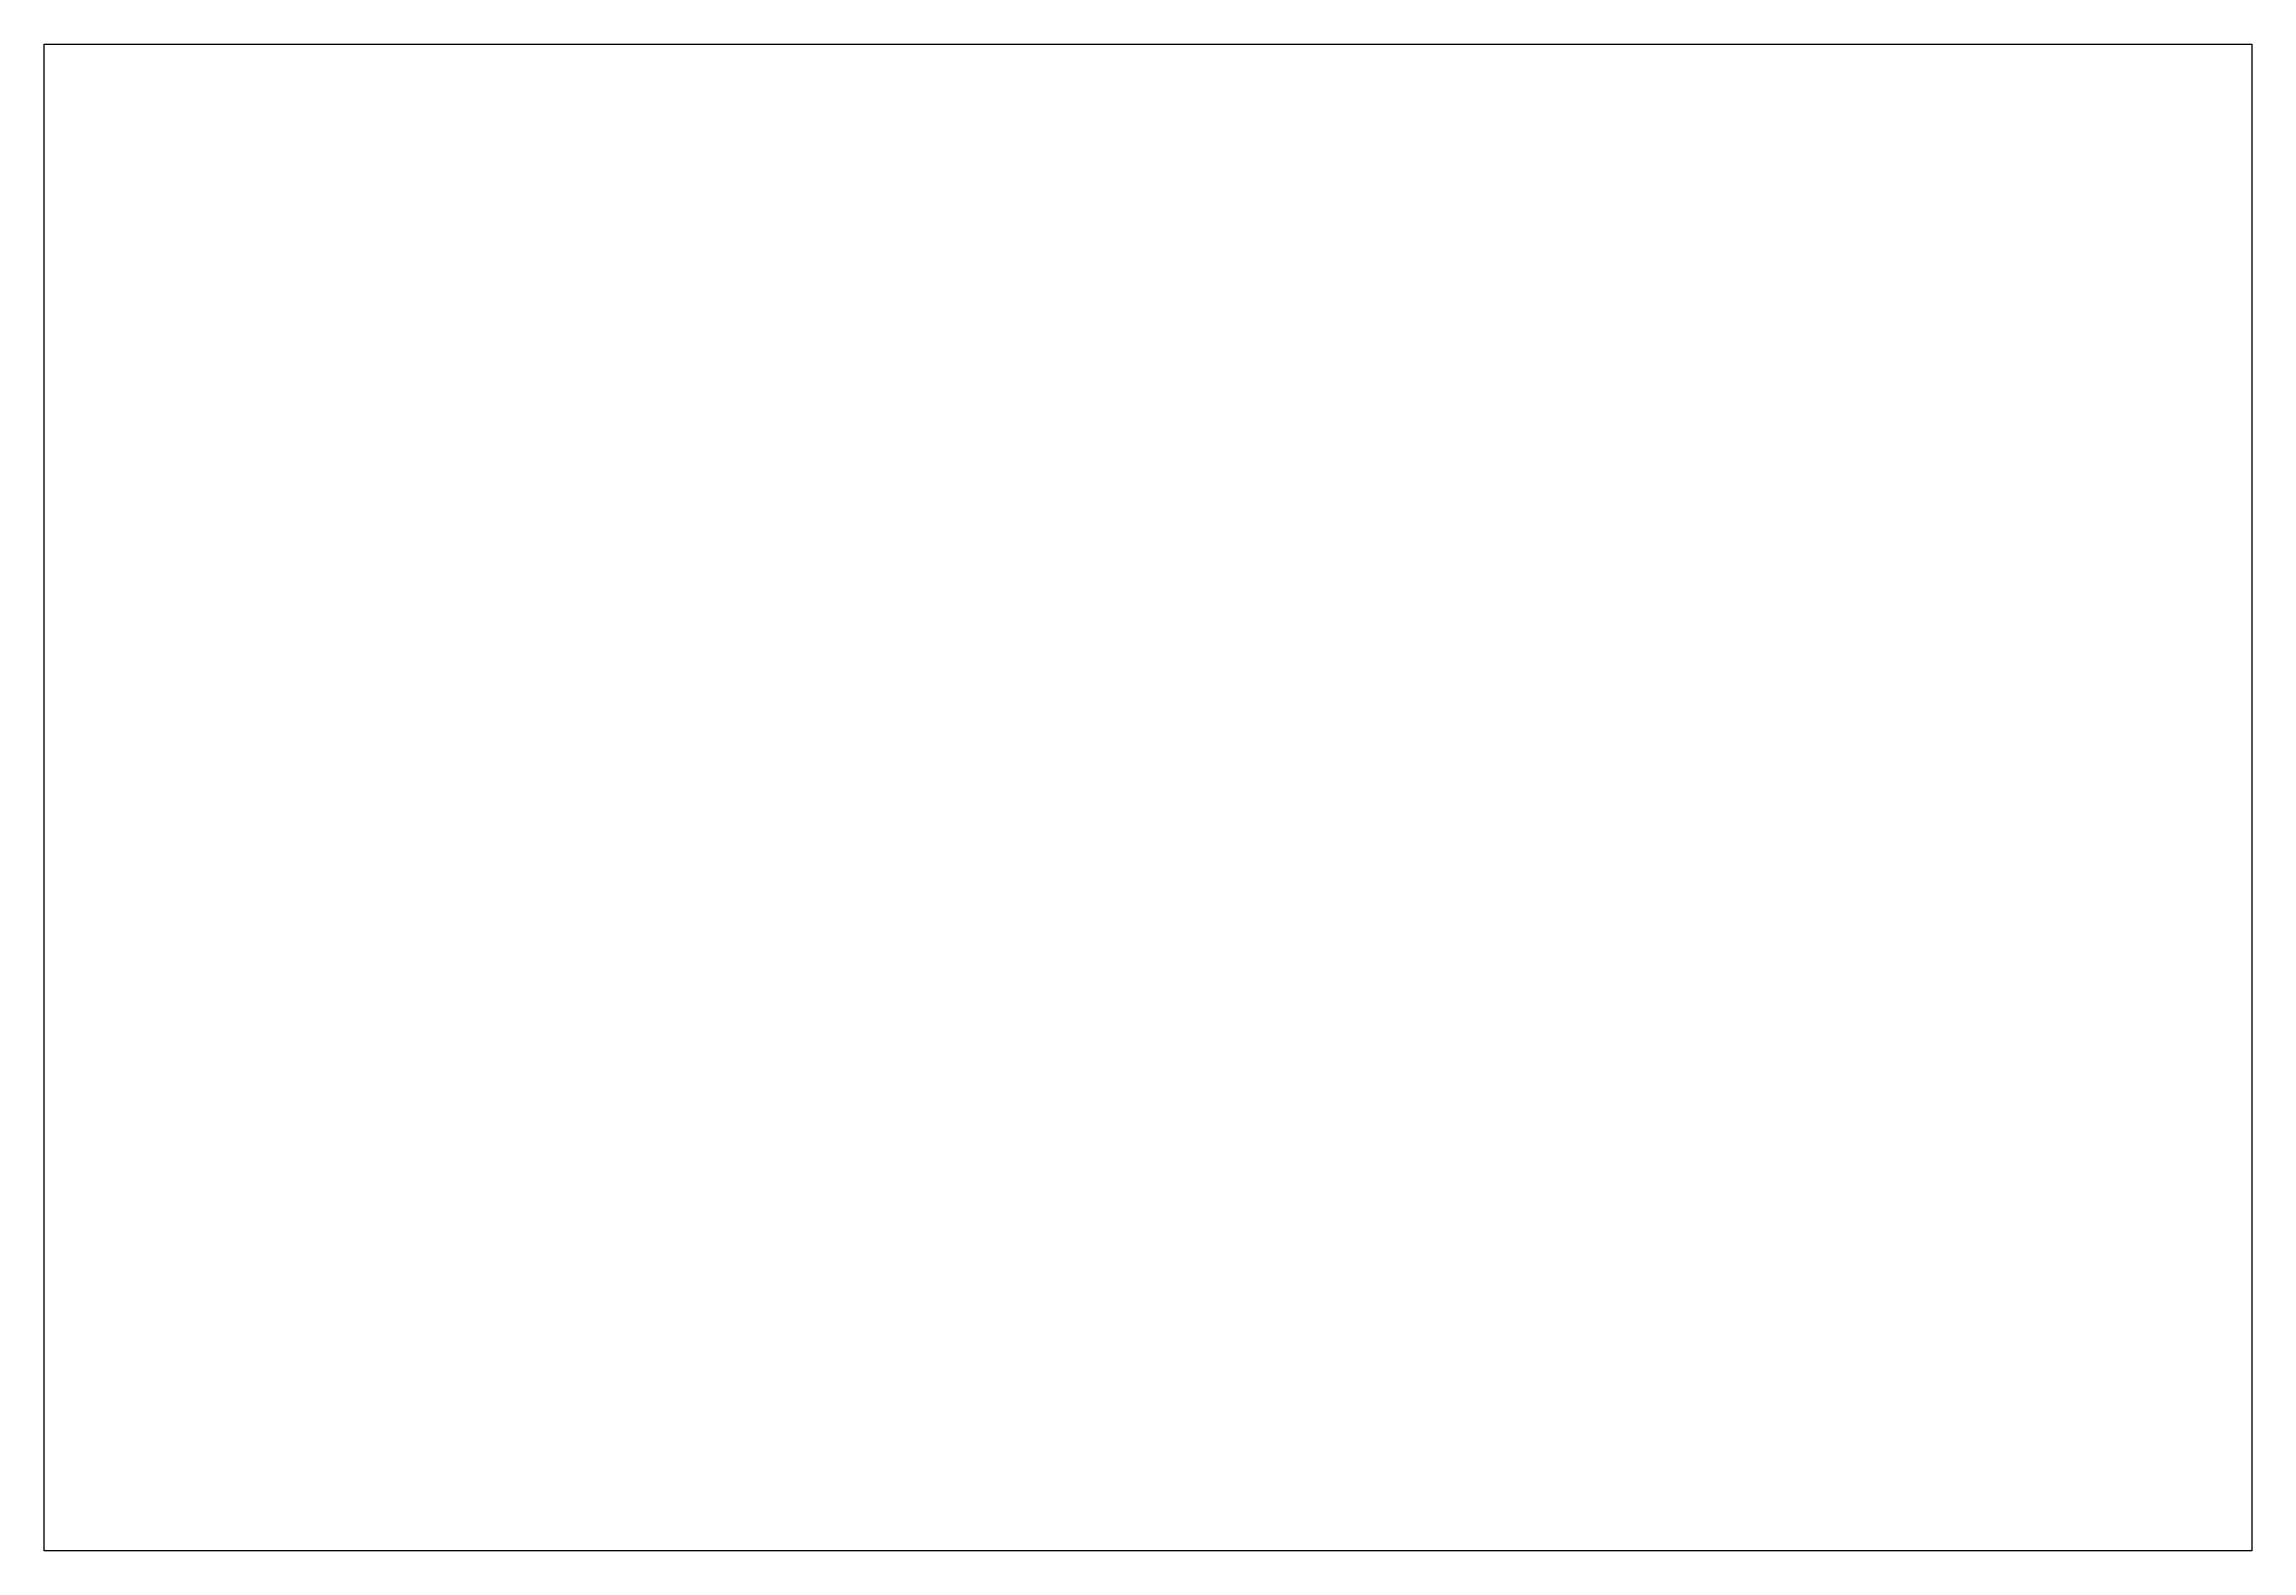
# Model space of a CAD drawing. Header units: inches. Extents: x 1159 to 9559, y -3650 to 1829.
# Drawn here: x 1209.3 to 1592.8, y 1386.2 to 1647.9 of the extents above; entities that cross this region are included whole.
import ezdxf

# ---------------------------------------------------------------- set-up
doc = ezdxf.new("R2010")
doc.units = ezdxf.units.IN
doc.header["$MEASUREMENT"] = 0
doc.layers.add('STN-VPORT', color=30, linetype='Continuous', plot=False)

msp = doc.modelspace()

# ---------------------------------------------------------------- linework, layer by layer
at = {"layer": 'STN-VPORT'}
msp.add_lwpolyline([(1209.254, 1647.896), (1592.757, 1647.896), (1592.757, 1386.218), (1209.254, 1386.218)], close=True, dxfattribs=at)

doc.saveas('drawing.dxf')
